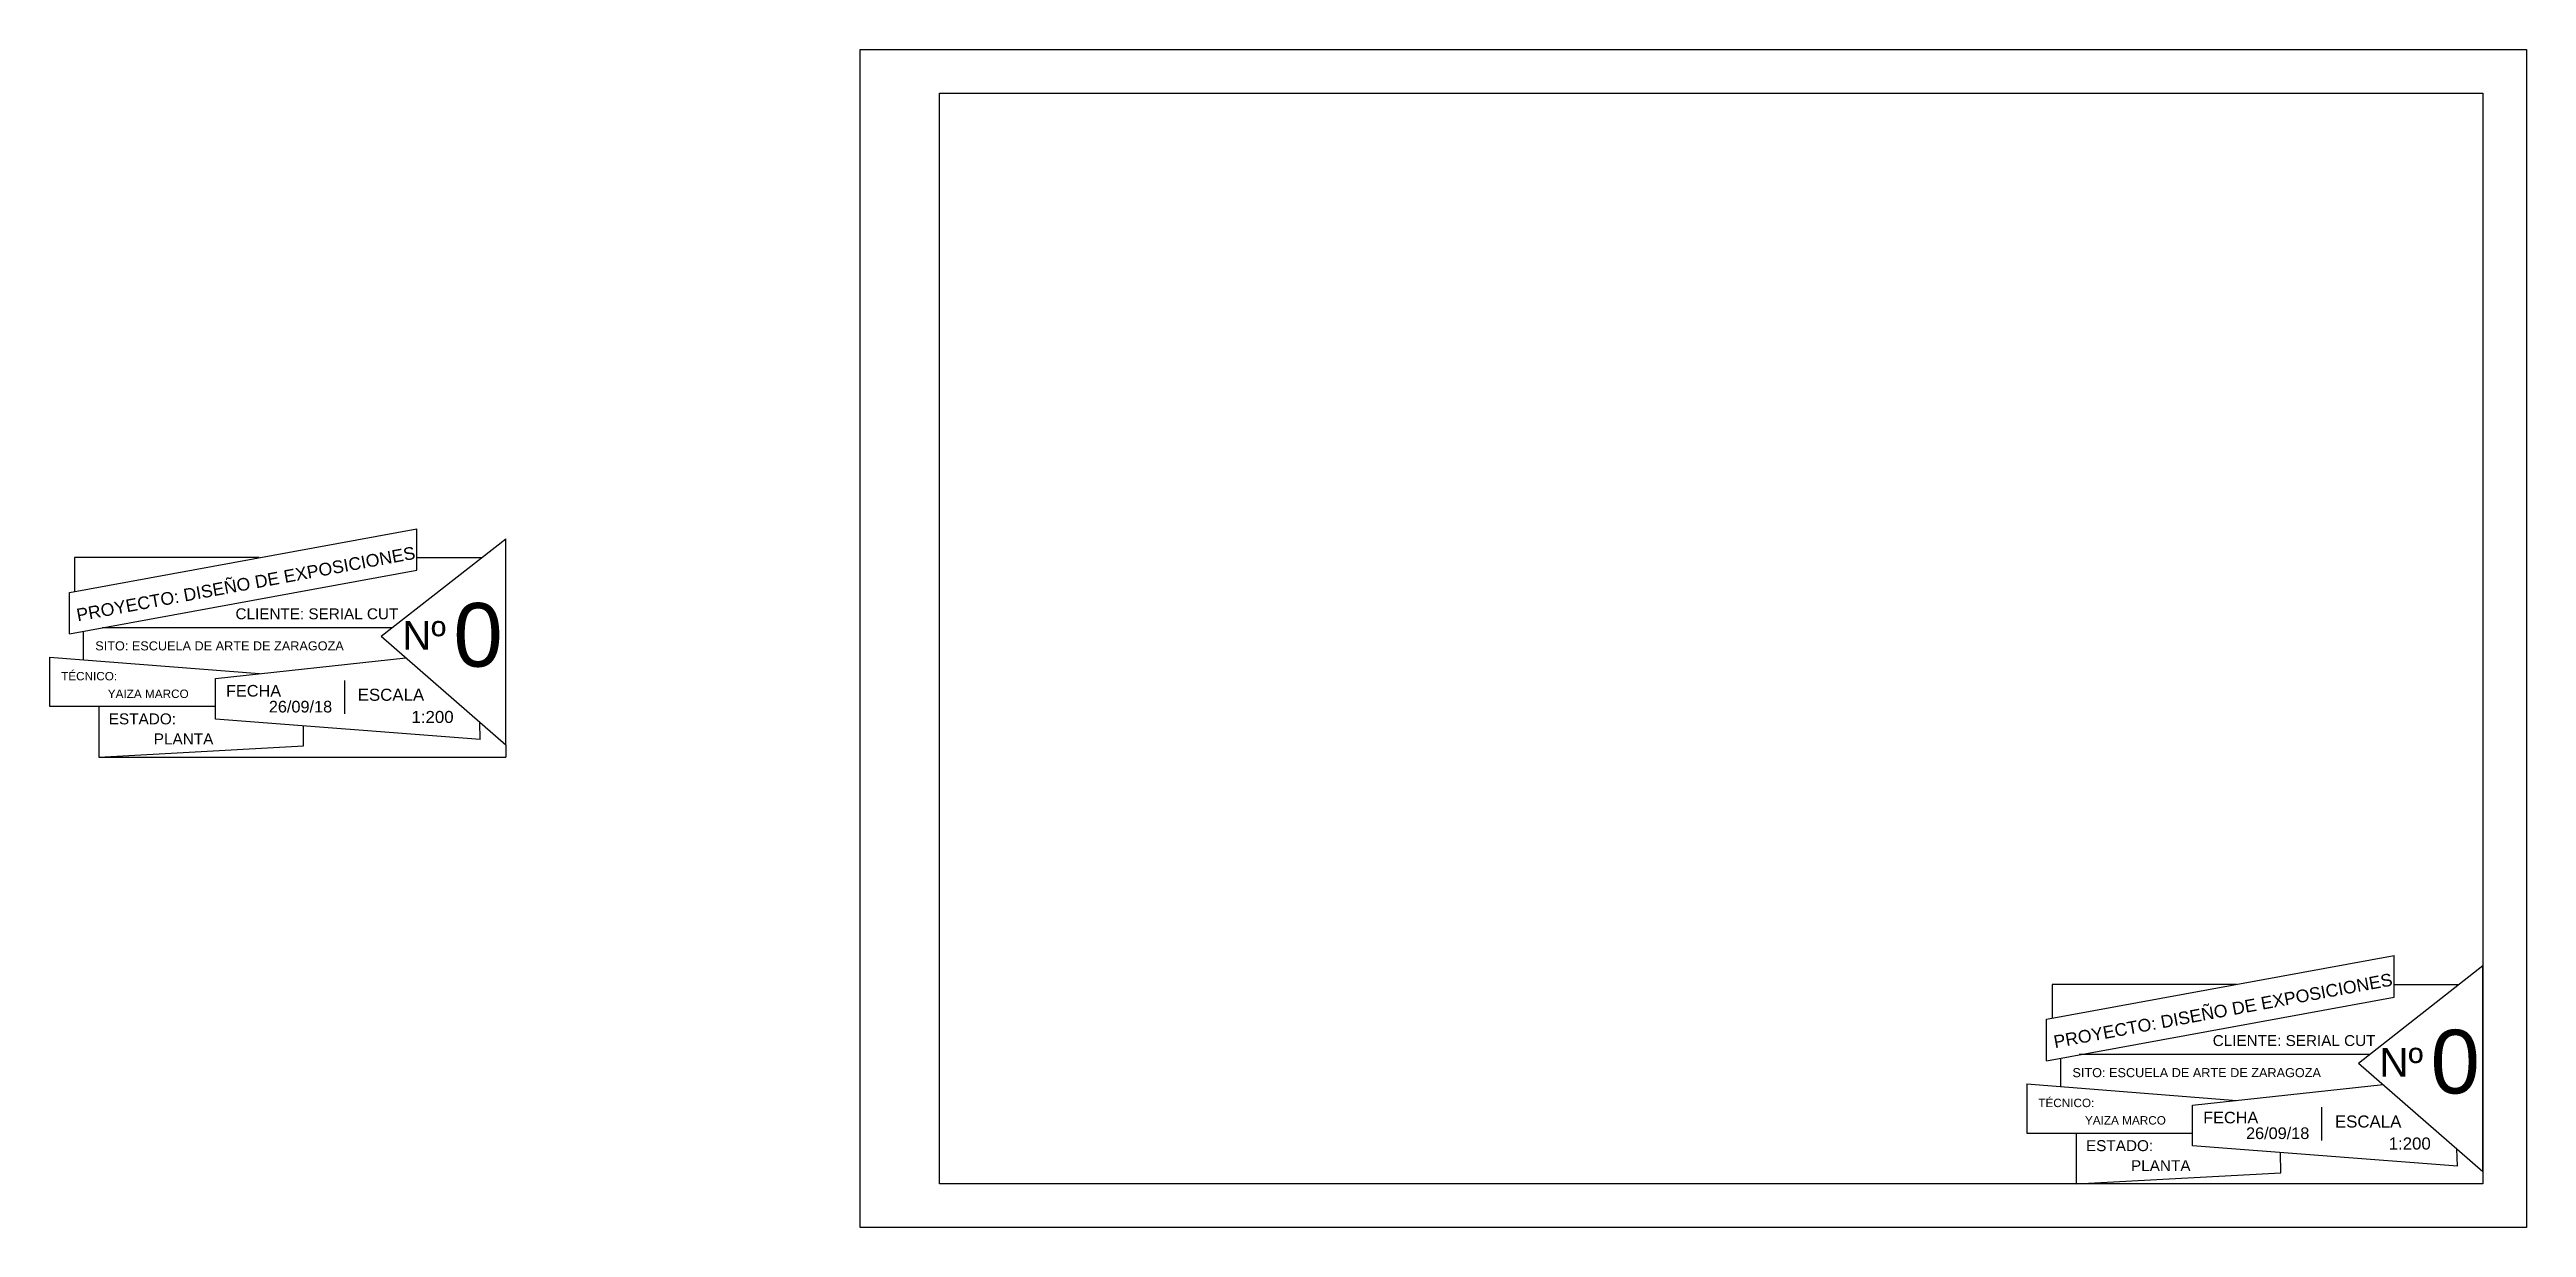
# Model space of a CAD drawing. Header units: millimetres. Extents: x 1861 to 2084, y 2224 to 2390.
# Drawn here: x 1861.1 to 1985.9, y 2330.2 to 2389.6 of the extents above; entities that cross this region are included whole.
import ezdxf

# ---------------------------------------------------------------- set-up
doc = ezdxf.new("R2010")
doc.units = ezdxf.units.MM
doc.layers.add('CAJETIN', color=5, linetype='Continuous')
doc.layers.add('z-poli-s', color=6, linetype='Continuous')
doc.styles.get("Standard").update_dxf_attribs({"font": 'arial.ttf'})

msp = doc.modelspace()

# ---------------------------------------------------------------- texts
at = {"layer": 'z-poli-s'}
for p in [(1862.51, 2360.73), (1962.18, 2339.21)]:
    msp.add_text('PROYECTO: DISEÑO DE EXPOSICIONES', height=0.6367, rotation=10.5179, dxfattribs=at).set_placement(p)
for s, height, p in [('CLIENTE: SERIAL CUT', 0.5506, (1870.46, 2360.84)), ('0', 3.21, (1881.44, 2358.45)), ('Nº', 1.445, (1878.87, 2359.3)), ('SITO: ESCUELA DE ARTE DE ZARAGOZA', 0.4572, (1863.39, 2359.27)), ('TÉCNICO: ', 0.423, (1861.67, 2357.76)), ('FECHA', 0.587, (1869.98, 2356.94)), ('YAIZA MARCO ', 0.424, (1864.02, 2356.87)), ('26/09/18', 0.587, (1872.14, 2356.14)), ('ESCALA', 0.608, (1876.62, 2356.73)), ('1:200', 0.608, (1879.33, 2355.61)), ('ESTADO:', 0.553, (1864.07, 2355.54)), ('PLANTA', 0.553, (1866.34, 2354.53)), ('0', 3.21, (1981.11, 2336.93)), ('CLIENTE: SERIAL CUT', 0.5506, (1970.13, 2339.32)), ('Nº', 1.445, (1978.54, 2337.78)), ('SITO: ESCUELA DE ARTE DE ZARAGOZA', 0.4572, (1963.06, 2337.75)), ('TÉCNICO: ', 0.423, (1961.34, 2336.24)), ('YAIZA MARCO ', 0.424, (1963.69, 2335.36)), ('FECHA', 0.587, (1969.65, 2335.42)), ('26/09/18', 0.587, (1971.81, 2334.63)), ('ESCALA', 0.608, (1976.29, 2335.21)), ('ESTADO:', 0.553, (1963.74, 2334.02)), ('1:200', 0.608, (1979, 2334.1)), ('PLANTA', 0.553, (1966.01, 2333.01))]:
    msp.add_text(s, height=height, dxfattribs=at).set_placement(p)

# ---------------------------------------------------------------- linework, layer by layer
at = {"layer": 'CAJETIN'}
for p, q in [((1901.95, 2389.57), (1985.95, 2389.57)), ((1901.95, 2330.17), (1901.95, 2389.57)), ((1985.95, 2389.57), (1985.95, 2330.17)), ((1905.95, 2387.37), (1983.75, 2387.37)), ((1905.95, 2332.37), (1905.95, 2387.37)), ((1983.75, 2387.37), (1983.75, 2332.37)), ((1983.75, 2332.37), (1905.95, 2332.37)), ((1985.95, 2330.17), (1901.95, 2330.17))]:
    msp.add_line(p, q, dxfattribs=at)
at = {"layer": 'z-poli-s'}
for p, q in [((1862.09, 2362.19), (1879.6, 2365.4)), ((1877.81, 2359.98), (1884.08, 2364.9)), ((1879.6, 2363.31), (1879.6, 2365.4)), ((1884.08, 2354.51), (1884.08, 2364.9)), ((1871.66, 2363.95), (1862.35, 2363.95)), ((1862.35, 2363.95), (1862.35, 2362.24)), ((1879.6, 2363.95), (1882.86, 2363.95)), ((1862.09, 2360.1), (1879.6, 2363.31)), ((1862.09, 2360.1), (1862.09, 2362.19)), ((1862.78, 2360.23), (1862.78, 2358.8)), ((1878.35, 2360.4), (1863.73, 2360.4)), ((1877.81, 2359.98), (1884.08, 2354.51)), ((1861.09, 2358.93), (1871.67, 2358.1)), ((1861.09, 2358.93), (1861.09, 2356.45)), ((1869.45, 2357.86), (1879.05, 2358.9)), ((1869.45, 2355.8), (1869.45, 2357.86)), ((1875.97, 2356.07), (1875.97, 2357.75)), ((1861.09, 2356.45), (1869.45, 2356.45)), ((1863.57, 2356.45), (1863.57, 2353.89)), ((1882.8, 2354.78), (1869.45, 2355.8)), ((1873.89, 2354.45), (1873.88, 2355.46)), ((1882.8, 2354.78), (1882.77, 2355.65)), ((1863.57, 2353.89), (1873.89, 2354.45)), ((1863.57, 2353.89), (1884.08, 2353.89)), ((1884.08, 2354.51), (1884.08, 2353.89)), ((1961.76, 2340.67), (1979.27, 2343.88)), ((1979.27, 2341.79), (1979.27, 2343.88)), ((1971.33, 2342.43), (1962.03, 2342.43)), ((1962.03, 2342.43), (1962.03, 2340.72)), ((1977.48, 2338.46), (1983.75, 2343.38)), ((1979.27, 2342.43), (1982.53, 2342.43)), ((1983.75, 2333), (1983.75, 2343.38)), ((1961.76, 2338.58), (1979.27, 2341.79)), ((1961.76, 2338.58), (1961.76, 2340.67)), ((1962.45, 2338.71), (1962.45, 2337.28)), ((1978.02, 2338.89), (1963.4, 2338.89)), ((1960.76, 2337.41), (1971.34, 2336.58)), ((1960.76, 2337.41), (1960.76, 2334.93)), ((1977.48, 2338.46), (1983.75, 2333)), ((1969.12, 2336.34), (1978.72, 2337.38)), ((1969.12, 2334.28), (1969.12, 2336.34)), ((1975.64, 2334.56), (1975.64, 2336.23)), ((1960.76, 2334.93), (1969.12, 2334.93)), ((1963.24, 2334.93), (1963.24, 2332.37)), ((1982.47, 2333.27), (1969.12, 2334.28)), ((1973.56, 2332.93), (1973.55, 2333.94)), ((1982.47, 2333.27), (1982.44, 2334.14)), ((1963.24, 2332.37), (1973.56, 2332.93))]:
    msp.add_line(p, q, dxfattribs=at)

msp.set_redraw_order([(e.dxf.handle, doc.entitydb.next_handle()) for e in msp.query("TEXT MTEXT ATTDEF DIMENSION ARC_DIMENSION")])  # texts and dimensions are drawn at this point

doc.saveas('drawing.dxf')
